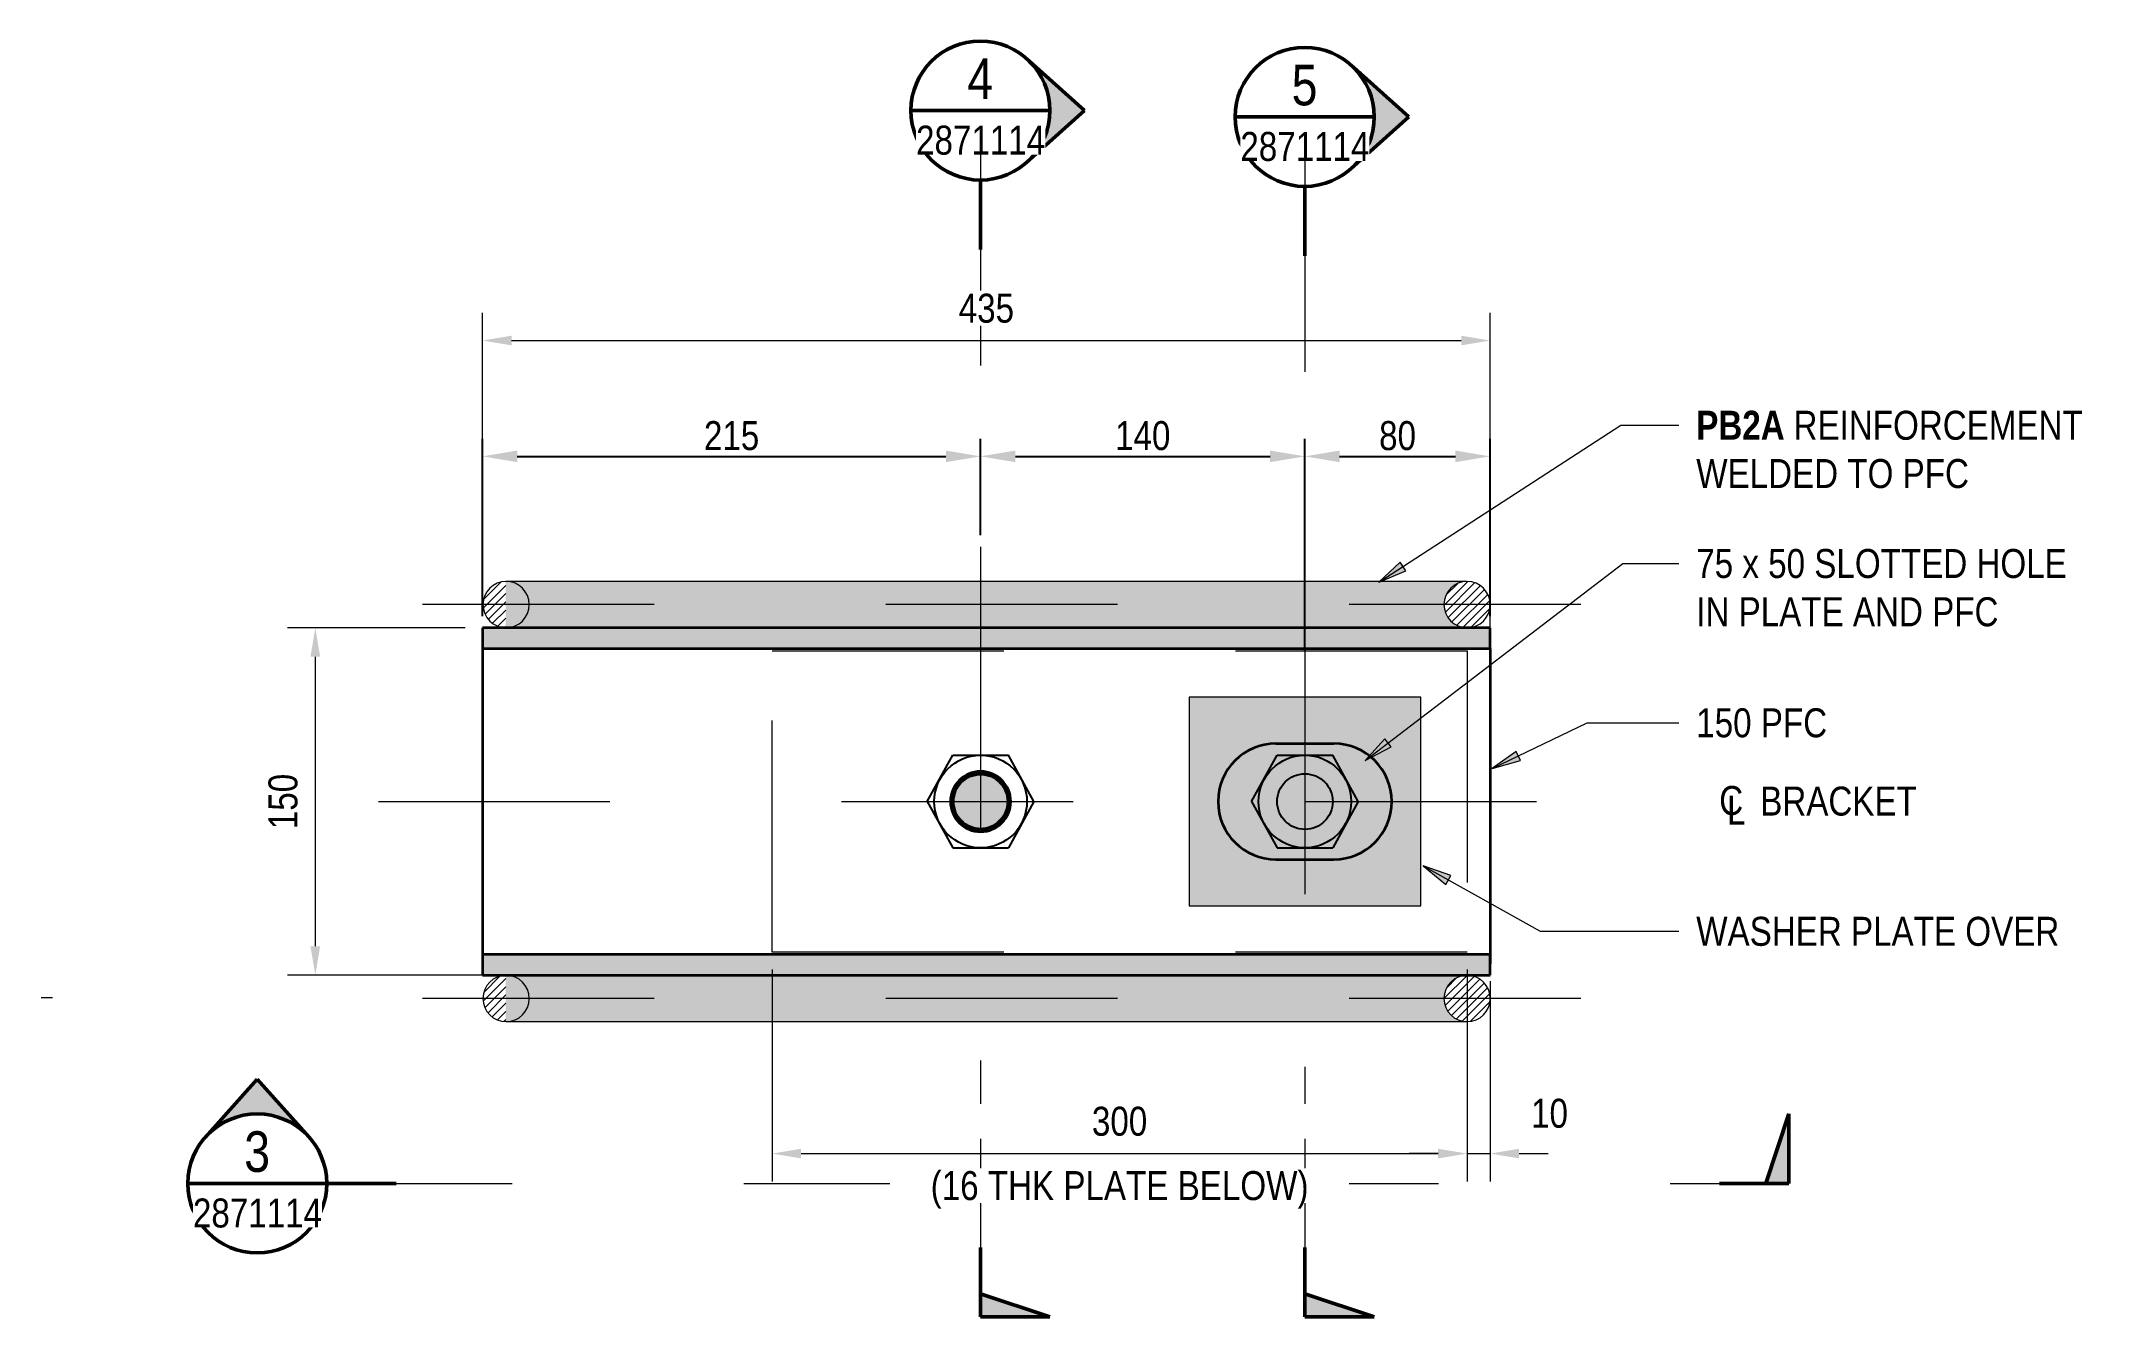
# Model space of a CAD drawing. Header units: metres. Extents: x 0.8 to 15.7, y 1.4 to 7.7.
# Drawn here: x 8.212 to 9.098, y 7.112 to 7.663 of the extents above; entities that cross this region are included whole.
import ezdxf

# ---------------------------------------------------------------- set-up
doc = ezdxf.new("R2010")
doc.units = ezdxf.units.M
for name, pattern in [('Dot_Section Line', [0.02, 0, -0.02]), ('JacobsCenter', [0.015, 0.009, -0.0015, 0.003, -0.0015]), ('JacobsDash', [0.0045, 0.003, -0.0015])]:
    doc.linetypes.add(name, pattern=pattern)
doc.layers.get('Defpoints').update_dxf_attribs({"color": 41})
for name, color, linetype, lineweight in [('D-BDGE', 7, 'Continuous', 13), ('D-BDGE-LINE', 7, 'Continuous', 9), ('D-ENHA-ANNO-TEXT', 7, 'Continuous', 9), ('D-ENHA-GEN-LINE', 7, 'Continuous', 13), ('D-ENHA-TEXT', 7, 'Continuous', 9), ('D-ENHA-TEXT-DIMS', 7, 'Continuous', 9)]:
    doc.layers.add(name, color=color, linetype=linetype, lineweight=lineweight)
doc.styles.add('Arial Narrow', font='ARIALN.TTF', dxfattribs={"height": 0.0025})
doc.styles.add('Arial Narrow_3', font='ARIALN.TTF', dxfattribs={"height": 0.0175})
doc.styles.add('Arial Narrow_4', font='ARIALN.TTF', dxfattribs={"height": 0.0125})
doc.styles.add('Arial Narrow_B', font='ARIALNB.TTF', dxfattribs={"height": 0.0125})
doc.dimstyles.new('____ddd_____2', dxfattribs={"dimscale": 0.3048, "dimtxt": 0.012793, "dimasz": 0.049213, "dimexe": 0.024606, "dimexo": 0.016404, "dimgap": 0.008202, "dimtad": 1, "dimdec": 0, "dimlfac": 1000, "dimzin": 0, "dimdsep": 46, "dimtxsty": 'Arial Narrow_4', "dimsah": 1, "dimcen": 0.09, "dimaunit": 1, "dimadec": 4, "dimazin": 0, "dimtfac": 1, "dimtdec": 4, "dimtix": 1, "dimtmove": 0, "dimatfit": 3, "dimfxl": 1, "dimtvp": 1, "dimtolj": 1, "dimtzin": 0, "dimarcsym": 2})
doc.dimstyles.new('Dimension_Standard_O__mm__2', dxfattribs={"dimscale": 0.3048, "dimtxt": 0.012793, "dimasz": 0.04101, "dimexe": 0.03937, "dimexo": 0.024606, "dimgap": 0.024606, "dimtad": 1, "dimdec": 0, "dimlfac": 1000, "dimzin": 0, "dimdsep": 46, "dimtxsty": 'Arial Narrow_4', "dimsah": 1, "dimcen": 0.09, "dimaunit": 1, "dimadec": 4, "dimazin": 0, "dimtfac": 1, "dimtdec": 4, "dimtix": 1, "dimtmove": 0, "dimatfit": 3, "dimfxl": 1, "dimtvp": 1, "dimtfill": 1, "dimtolj": 1, "dimtzin": 0, "dimlwd": 18, "dimlwe": 18, "dimarcsym": 2})
doc.dimstyles.new('Dimension_Standard_O__mm__3', dxfattribs={"dimscale": 0.3048, "dimtxt": 0.012793, "dimasz": 0.04101, "dimexe": 0.03937, "dimexo": 0.024606, "dimgap": 0.024606, "dimtad": 1, "dimdec": 0, "dimlfac": 1000, "dimzin": 0, "dimdsep": 46, "dimtxsty": 'Arial Narrow_4', "dimsah": 1, "dimcen": 0.09, "dimaunit": 1, "dimadec": 4, "dimazin": 0, "dimtfac": 1, "dimtdec": 4, "dimtix": 1, "dimtmove": 2, "dimatfit": 3, "dimfxl": 1, "dimtvp": 1, "dimtfill": 1, "dimtolj": 1, "dimtzin": 0, "dimlwd": 18, "dimlwe": 18, "dimarcsym": 2})
pattern_1 = [(45, (5.5002283, 0), (-0.00176776695, 0.00176776695), [])]

msp = doc.modelspace()

# ---------------------------------------------------------------- texts
at = {"layer": 'D-ENHA-GEN-LINE', "lineweight": 9, "insert": (8.9545408, 7.3407823), "char_height": 0.0125, "attachment_point": 1, "style": 'Arial Narrow_4', "bg_fill": 3, "box_fill_scale": 1, "bg_fill_color": 256, "bg_fill_true_color": 13158600, "bg_fill_transparency": 0}
msp.add_mtext('BRACKET', dxfattribs=at)
at = {"layer": 'D-ENHA-TEXT', "char_height": 0.0125, "attachment_point": 1, "bg_fill": 3, "box_fill_scale": 1, "bg_fill_color": 256, "bg_fill_transparency": 0}
for s, insert, style in [('PB2A ', (8.9269178, 7.5030091), 'Arial Narrow_B'), ('WELDED TO PFC', (8.9269178, 7.4821731), 'Arial Narrow_4'), ('75 x 50 SLOTTED HOLE', (8.9269178, 7.4433414), 'Arial Narrow_4'), ('IN PLATE AND PFC', (8.9269178, 7.4225055), 'Arial Narrow_4'), ('150 PFC', (8.9269178, 7.3745817), 'Arial Narrow_4'), ('WASHER PLATE OVER', (8.9269178, 7.2845817), 'Arial Narrow_4')]:
    msp.add_mtext(s, dxfattribs=dict(at, insert=insert, style=style))

# ---------------------------------------------------------------- blocks, each defined once
blk = doc.blocks.new('Drafting View - sectionTail-4870194-DRG-2871114 - PRECAST BARRIER_PLAN TYPE 2')
at = {"layer": 'D-ENHA-ANNO-TEXT'}
blk.add_hatch(color=256, dxfattribs=at).paths.add_polyline_path([(-0.006, 0.006), (-0.004, 0), (-0.006, 0)])
at = {"layer": 'D-ENHA-ANNO-TEXT', "lineweight": 50}
for p, q in [((-0.006, 0.006), (-0.006, 0)), ((-0.004, 0), (-0.006, 0.006)), ((-0.006, 0), (-0.004, 0)), ((-0.006, 0), (0, 0))]:
    blk.add_line(p, q, dxfattribs=at)
blk = doc.blocks.new('Drafting View - SectionHead-4898858-DRG-2871114 - PRECAST BARRIER_PLAN TYPE 2')
at = {"layer": 'D-ENHA-ANNO-TEXT'}
h = blk.add_hatch(color=256, dxfattribs=at)
edge = h.paths.add_edge_path()
edge.add_line((-0.002, 0.009), (0.00247, 0.004))
edge.add_arc((-0.002, 0), 0.006, 41.8277, 138.1723)
edge.add_line((-0.00647, 0.004), (-0.002, 0.009))
at = {"layer": 'D-ENHA-ANNO-TEXT', "lineweight": 50}
for p, q in [((-0.002, 0.009), (-0.00647, 0.004)), ((0.00247, 0.004), (-0.002, 0.009)), ((0.004, 0), (0.01, 0))]:
    blk.add_line(p, q, dxfattribs=at)
for start, end in [(360, 180), (180, 360)]:
    blk.add_arc((-0.002, 0), 0.006, start, end, dxfattribs=at)
blk = doc.blocks.new('DIMBLOCK15-DRG-2871114 - PRECAST BARRIER_PLAN TYPE 2')
at = {"layer": 'D-ENHA-TEXT-DIMS', "color": 0, "lineweight": -2, "transparency": 16777216}
for p, q in [((8.40297, 7.41433), (8.40297, 7.49083)), ((8.61797, 7.44933), (8.61797, 7.49083)), ((8.41797, 7.48333), (8.60297, 7.48333))]:
    blk.add_line(p, q, dxfattribs=at)
at = {"layer": 'D-ENHA-TEXT-DIMS', "color": 0, "transparency": 16777216}
for points in [[(8.41797, 7.48583), (8.41797, 7.48083), (8.40297, 7.48333)], [(8.60297, 7.48583), (8.60297, 7.48083), (8.61797, 7.48333)]]:
    blk.add_solid(points, dxfattribs=at)
at = {"layer": 'Defpoints', "color": 0, "transparency": 16777216}
for p in [(8.61797, 7.48333), (8.61797, 7.44433), (8.40297, 7.40933)]:
    blk.add_point(p, dxfattribs=at)
at = {"layer": 'D-ENHA-TEXT-DIMS', "color": 0, "transparency": 16777216, "insert": (8.51047, 7.49221), "char_height": 0.0125, "width": 0.0285099, "attachment_point": 5, "style": 'Arial Narrow_4'}
blk.add_mtext('\\A1;215', dxfattribs=at)
blk = doc.blocks.new('DIMBLOCK16-DRG-2871114 - PRECAST BARRIER_PLAN TYPE 2')
at = {"layer": 'D-ENHA-TEXT-DIMS', "color": 0, "lineweight": -2, "transparency": 16777216}
for p, q in [((8.61797, 7.44933), (8.61797, 7.49083)), ((8.75797, 7.39933), (8.75797, 7.49083)), ((8.63297, 7.48333), (8.74297, 7.48333))]:
    blk.add_line(p, q, dxfattribs=at)
at = {"layer": 'D-ENHA-TEXT-DIMS', "color": 0, "transparency": 16777216}
for points in [[(8.63297, 7.48583), (8.63297, 7.48083), (8.61797, 7.48333)], [(8.74297, 7.48583), (8.74297, 7.48083), (8.75797, 7.48333)]]:
    blk.add_solid(points, dxfattribs=at)
at = {"layer": 'Defpoints', "color": 0, "transparency": 16777216}
for p in [(8.75797, 7.48333), (8.61797, 7.44433), (8.75797, 7.39433)]:
    blk.add_point(p, dxfattribs=at)
at = {"layer": 'D-ENHA-TEXT-DIMS', "color": 0, "transparency": 16777216, "insert": (8.68797, 7.49221), "char_height": 0.0125, "width": 0.0285099, "attachment_point": 5, "style": 'Arial Narrow_4'}
blk.add_mtext('\\A1;140', dxfattribs=at)
blk = doc.blocks.new('DIMBLOCK17-DRG-2871114 - PRECAST BARRIER_PLAN TYPE 2')
at = {"layer": 'D-ENHA-TEXT-DIMS', "color": 0, "lineweight": -2, "transparency": 16777216}
for p, q in [((8.75797, 7.39933), (8.75797, 7.49083)), ((8.83797, 7.41433), (8.83797, 7.49083)), ((8.77297, 7.48333), (8.82297, 7.48333))]:
    blk.add_line(p, q, dxfattribs=at)
at = {"layer": 'D-ENHA-TEXT-DIMS', "color": 0, "transparency": 16777216}
for points in [[(8.77297, 7.48583), (8.77297, 7.48083), (8.75797, 7.48333)], [(8.82297, 7.48583), (8.82297, 7.48083), (8.83797, 7.48333)]]:
    blk.add_solid(points, dxfattribs=at)
at = {"layer": 'Defpoints', "color": 0, "transparency": 16777216}
for p in [(8.83797, 7.48333), (8.83797, 7.40933), (8.75797, 7.39433)]:
    blk.add_point(p, dxfattribs=at)
at = {"layer": 'D-ENHA-TEXT-DIMS', "color": 0, "transparency": 16777216, "insert": (8.79797, 7.49221), "char_height": 0.0125, "width": 0.0190066, "attachment_point": 5, "style": 'Arial Narrow_4'}
blk.add_mtext('\\A1;80', dxfattribs=at)
blk = doc.blocks.new('DIMBLOCK18-DRG-2871114 - PRECAST BARRIER_PLAN TYPE 2')
at = {"layer": 'D-ENHA-TEXT-DIMS', "color": 0, "lineweight": 18, "transparency": 16777216}
for p, q in [((8.39547, 7.40933), (8.31876, 7.40933)), ((8.33076, 7.39683), (8.33076, 7.27189)), ((8.40547, 7.25939), (8.31876, 7.25939))]:
    blk.add_line(p, q, dxfattribs=at)
at = {"layer": 'D-ENHA-TEXT-DIMS', "color": 0, "transparency": 16777216}
for points in [[(8.32868, 7.39683), (8.33284, 7.39683), (8.33076, 7.40933)], [(8.32868, 7.27189), (8.33284, 7.27189), (8.33076, 7.25939)]]:
    blk.add_solid(points, dxfattribs=at)
at = {"layer": 'Defpoints', "color": 0, "transparency": 16777216}
for p in [(8.40297, 7.40933), (8.33076, 7.25939), (8.41297, 7.25939)]:
    blk.add_point(p, dxfattribs=at)
at = {"layer": 'D-ENHA-TEXT-DIMS', "color": 0, "lineweight": 18, "transparency": 16777216, "insert": (8.31688, 7.33436), "char_height": 0.0125, "width": 0.0285099, "attachment_point": 5, "rotation": 90, "style": 'Arial Narrow_4', "bg_fill": 3, "box_fill_scale": 1.1, "bg_fill_color": 256, "bg_fill_true_color": 13158600, "bg_fill_transparency": 0}
blk.add_mtext('\\A1;150', dxfattribs=at)
blk = doc.blocks.new('DIMBLOCK19-DRG-2871114 - PRECAST BARRIER_PLAN TYPE 2')
at = {"layer": 'D-ENHA-TEXT-DIMS', "color": 0, "lineweight": 18, "transparency": 16777216}
for p, q in [((8.52797, 7.26183), (8.52797, 7.17039)), ((8.82797, 7.26183), (8.82797, 7.17039)), ((8.54047, 7.18239), (8.81547, 7.18239))]:
    blk.add_line(p, q, dxfattribs=at)
at = {"layer": 'D-ENHA-TEXT-DIMS', "color": 0, "transparency": 16777216}
for points in [[(8.54047, 7.18447), (8.54047, 7.1803), (8.52797, 7.18239)], [(8.81547, 7.18447), (8.81547, 7.1803), (8.82797, 7.18239)]]:
    blk.add_solid(points, dxfattribs=at)
at = {"layer": 'Defpoints', "color": 0, "transparency": 16777216}
for p in [(8.52797, 7.26933), (8.82797, 7.26933), (8.82797, 7.18239)]:
    blk.add_point(p, dxfattribs=at)
at = {"layer": 'D-ENHA-TEXT-DIMS', "color": 0, "lineweight": 18, "transparency": 16777216, "char_height": 0.0125, "width": 0.1956703, "attachment_point": 5, "style": 'Arial Narrow_4', "bg_fill": 3, "box_fill_scale": 1.1, "bg_fill_color": 256, "bg_fill_true_color": 13158600, "bg_fill_transparency": 0}
for s, insert in [('\\A1;300', (8.67797, 7.19627)), ('\\A1;(16 THK PLATE BELOW)', (8.67797, 7.16669))]:
    blk.add_mtext(s, dxfattribs=dict(at, insert=insert))
blk = doc.blocks.new('DIMBLOCK20-DRG-2871114 - PRECAST BARRIER_PLAN TYPE 2')
at = {"layer": 'D-ENHA-TEXT-DIMS', "color": 0, "lineweight": 18, "transparency": 16777216}
for p, q in [((8.82797, 7.26183), (8.82797, 7.17039)), ((8.83797, 7.25683), (8.83797, 7.17039)), ((8.81547, 7.18239), (8.80297, 7.18239)), ((8.82797, 7.18239), (8.83797, 7.18239)), ((8.85047, 7.18239), (8.86297, 7.18239))]:
    blk.add_line(p, q, dxfattribs=at)
at = {"layer": 'D-ENHA-TEXT-DIMS', "color": 0, "transparency": 16777216}
for points in [[(8.81547, 7.18447), (8.81547, 7.1803), (8.82797, 7.18239)], [(8.85047, 7.18447), (8.85047, 7.1803), (8.83797, 7.18239)]]:
    blk.add_solid(points, dxfattribs=at)
at = {"layer": 'Defpoints', "color": 0, "transparency": 16777216}
for p in [(8.82797, 7.26933), (8.83797, 7.26433), (8.83797, 7.18239)]:
    blk.add_point(p, dxfattribs=at)
at = {"layer": 'D-ENHA-TEXT-DIMS', "color": 0, "lineweight": 18, "transparency": 16777216, "insert": (8.85561, 7.20604), "char_height": 0.0125, "width": 0.0190066, "attachment_point": 1, "line_spacing_factor": 0.974696, "style": 'Arial Narrow_4', "bg_fill": 3, "box_fill_scale": 1.1, "bg_fill_color": 256, "bg_fill_true_color": 13158600, "bg_fill_transparency": 0}
blk.add_mtext('\\A1;10', dxfattribs=at)
blk = doc.blocks.new('DIMBLOCK21-DRG-2871114 - PRECAST BARRIER_PLAN TYPE 2')
at = {"layer": 'D-ENHA-TEXT-DIMS', "color": 0, "lineweight": 18, "transparency": 16777216}
for p, q in [((8.40297, 7.41683), (8.40297, 7.54533)), ((8.83797, 7.40783), (8.83797, 7.54533)), ((8.41547, 7.53333), (8.82547, 7.53333))]:
    blk.add_line(p, q, dxfattribs=at)
at = {"layer": 'D-ENHA-TEXT-DIMS', "color": 0, "transparency": 16777216}
for points in [[(8.41547, 7.53541), (8.41547, 7.53125), (8.40297, 7.53333)], [(8.82547, 7.53541), (8.82547, 7.53125), (8.83797, 7.53333)]]:
    blk.add_solid(points, dxfattribs=at)
at = {"layer": 'Defpoints', "color": 0, "transparency": 16777216}
for p in [(8.83797, 7.53333), (8.40297, 7.40933), (8.83797, 7.40033)]:
    blk.add_point(p, dxfattribs=at)
at = {"layer": 'D-ENHA-TEXT-DIMS', "color": 0, "lineweight": 18, "transparency": 16777216, "insert": (8.62047, 7.54721), "char_height": 0.0125, "width": 0.0285099, "attachment_point": 5, "style": 'Arial Narrow_4', "bg_fill": 3, "box_fill_scale": 1.1, "bg_fill_color": 256, "bg_fill_true_color": 13158600, "bg_fill_transparency": 0}
blk.add_mtext('\\A1;435', dxfattribs=at)
blk = doc.blocks.new('CS_Annot_Centreline Symbol3 - CS_Annot_Centreline Symbol-5905071-DRG-2871114 - PRECAST BARRIER_PLAN TYPE 2')
at = {"layer": 'D-ENHA-GEN-LINE', "lineweight": 9, "char_height": 0.0025, "attachment_point": 1, "style": 'Arial Narrow'}
for s, insert, width in [('C  ', (-0.00109, 0.00476), 0.0044093), ('L', (-0.00041, 0.00392), 0.0019241)]:
    blk.add_mtext(s, dxfattribs=dict(at, insert=insert, width=width))

# ---------------------------------------------------------------- dimensions: what is measured, and where the dimension line sits
at = {"layer": 'D-ENHA-TEXT-DIMS'}
for base, p1, p2, override, picture, middle in [((8.6179742, 7.4833309), (8.4029742, 7.4093311), (8.6179742, 7.4443311), {"dimpost": '<>', "dimfxl": 0.21783}, 'DIMBLOCK15-DRG-2871114 - PRECAST BARRIER_PLAN TYPE 2', (8.5104742, 7.492213)), ((8.7579742, 7.4833309), (8.6179742, 7.4443311), (8.7579742, 7.3943311), {"dimpost": '<>', "dimfxl": 0.148661}, 'DIMBLOCK16-DRG-2871114 - PRECAST BARRIER_PLAN TYPE 2', (8.6879742, 7.492213)), ((8.8379742, 7.4833309), (8.7579742, 7.3943311), (8.8379742, 7.4093311), {"dimpost": '<>', "dimfxl": 0.081394}, 'DIMBLOCK17-DRG-2871114 - PRECAST BARRIER_PLAN TYPE 2', (8.7979742, 7.492213))]:
    dim = msp.add_linear_dim(base=base, p1=p1, p2=p2, dimstyle='____ddd_____2', override=override, dxfattribs=at)
    dim.commit()
    dim.dimension.update_dxf_attribs({"geometry": picture, "text_midpoint": middle})

# ---------------------------------------------------------------- hatches: boundary and pattern name
at = {"layer": 'D-BDGE-LINE'}
h = msp.add_hatch(dxfattribs=at)
h.set_pattern_fill('FP_1', color=256, style=0, pattern_type=2)
h.set_pattern_definition(pattern_1)
h.paths.add_polyline_path([(8.4129742, 7.4093519), (8.4129742, 7.4292615), (8.4136613, 7.4292615), (8.4129742, 7.4293102), (8.4103768, 7.428921), (8.4080431, 7.4279228), (8.4060097, 7.4263348), (8.404445, 7.4242654), (8.4034648, 7.4218554), (8.4031406, 7.4192693), (8.4034732, 7.4167429), (8.4045166, 7.4142732), (8.4061348, 7.4122037), (8.4082653, 7.4106158), (8.4105443, 7.4096718), (8.4109564, 7.4096176)])
at = {"layer": 'D-BDGE-LINE', "true_color": 0xffffff}
for points in [[(8.4295028, 7.4093311), (8.8273622, 7.4093311), (8.8250552, 7.4096718), (8.8227045, 7.4106708), (8.8206636, 7.41226), (8.8191189, 7.4142732), (8.8181128, 7.4167429), (8.8177802, 7.4192693), (8.8181206, 7.4218554), (8.8191693, 7.4243311), (8.8207946, 7.4264022), (8.8229742, 7.4280047), (8.825386, 7.4289473), (8.8274453, 7.4292615), (8.4129742, 7.4292615), (8.4129742, 7.4093311), (8.4204965, 7.4093311)], [(8.8305623, 7.4003311), (8.8379742, 7.4003311), (8.8379742, 7.4093311), (8.4029742, 7.4092771), (8.4029742, 7.4003311), (8.8279742, 7.4003311)], [(8.7573576, 7.2893311), (8.8079742, 7.2893311), (8.8079742, 7.3793311), (8.7079742, 7.3793311), (8.7079742, 7.2893311)], [(8.6179742, 7.3213311), (8.6213388, 7.321774), (8.6244742, 7.3230728), (8.6271665, 7.3251387), (8.6292325, 7.3278311), (8.6305312, 7.3309664), (8.6309742, 7.3343311), (8.6305312, 7.3376957), (8.6292325, 7.3408311), (8.6271665, 7.3435235), (8.6244742, 7.3455894), (8.6213388, 7.3468881), (8.6179742, 7.3473311), (8.6146095, 7.3468881), (8.6114742, 7.3455894), (8.6087818, 7.3435235), (8.6067158, 7.3408311), (8.6054171, 7.3376957), (8.6049742, 7.3343311), (8.6054171, 7.3309664), (8.6067158, 7.3278311), (8.6087818, 7.3251387), (8.6114742, 7.3230728), (8.6146095, 7.321774)], [(8.8079742, 7.2593311), (8.8379742, 7.2593311), (8.8379742, 7.2683311), (8.4029742, 7.2683311), (8.4029742, 7.2593311), (8.7573576, 7.2593311)], [(8.8079742, 7.2394007), (8.8277724, 7.2394007), (8.8251862, 7.2397412), (8.8227763, 7.2407394), (8.8207068, 7.2423273), (8.8191189, 7.2443968), (8.8181206, 7.2468067), (8.8177802, 7.2493929), (8.8181206, 7.2519791), (8.8191189, 7.254389), (8.8207068, 7.2564584), (8.8229742, 7.2581283), (8.825386, 7.2590709), (8.8273622, 7.2593311), (8.4129742, 7.2593102), (8.4129742, 7.2394007), (8.7573576, 7.2394007)]]:
    msp.add_hatch(color=7, dxfattribs=at).paths.add_polyline_path(points)
at = {"layer": 'D-BDGE-LINE'}
h = msp.add_hatch(dxfattribs=at)
h.set_pattern_fill('FP_1', color=256, style=0, pattern_type=2)
h.set_pattern_definition(pattern_1)
h.paths.add_polyline_path([(8.8279742, 7.4093311), (8.8305623, 7.4096718), (8.8329742, 7.4106708), (8.8350452, 7.41226), (8.8366344, 7.4143311), (8.8376334, 7.4167429), (8.8379742, 7.4193311), (8.8376334, 7.4219193), (8.8366344, 7.4243311), (8.8350452, 7.4264022), (8.8329742, 7.4279913), (8.8305623, 7.4289903), (8.8277724, 7.4293045), (8.8251862, 7.4289076), (8.8228848, 7.4279228), (8.8208514, 7.4263348), (8.8192867, 7.4242654), (8.8183065, 7.4218554), (8.817983, 7.4192643), (8.8183397, 7.4166831), (8.8193583, 7.4142732), (8.8209764, 7.4122037), (8.823107, 7.4106158), (8.825386, 7.4096718), (8.8277724, 7.4093576)])
h = msp.add_hatch(dxfattribs=at)
h.set_pattern_fill('FP_1', color=256, style=0, pattern_type=2)
h.set_pattern_definition(pattern_1)
h.paths.add_polyline_path([(8.4131325, 7.2393311), (8.4136613, 7.2394007), (8.4129742, 7.2394007), (8.4129742, 7.2593102), (8.4105443, 7.2589903), (8.4081325, 7.2579913), (8.4060614, 7.2564022), (8.4044722, 7.2543311), (8.4034732, 7.2519193), (8.4031325, 7.2493311), (8.4034732, 7.2467429), (8.4044722, 7.2443311), (8.4060614, 7.24226), (8.4081325, 7.2406708), (8.4105443, 7.2396718), (8.4129742, 7.2393519)])
h = msp.add_hatch(dxfattribs=at)
h.set_pattern_fill('FP_1', color=256, style=0, pattern_type=2)
h.set_pattern_definition(pattern_1)
h.paths.add_polyline_path([(8.8279742, 7.2393311), (8.8305623, 7.2396718), (8.8329742, 7.2406708), (8.8350452, 7.24226), (8.8366344, 7.2443311), (8.8376334, 7.2467429), (8.8379742, 7.2493311), (8.8376334, 7.2519193), (8.83659, 7.254389), (8.8350452, 7.2564022), (8.8329742, 7.2579913), (8.8305623, 7.2589903), (8.8277724, 7.2593045), (8.8251862, 7.2589076), (8.8229742, 7.2579913), (8.8209031, 7.2564022), (8.8193139, 7.2543311), (8.8183149, 7.2519193), (8.8179742, 7.2493311), (8.8183149, 7.2467429), (8.8193139, 7.2443311), (8.8209031, 7.24226), (8.8229742, 7.2406708), (8.825386, 7.2397149), (8.8277724, 7.2393576)])
at = {"layer": 'D-ENHA-TEXT'}
for points in [[(8.7898467, 7.4289636), (8.8015329, 7.4339176), (8.7991338, 7.4376157)], [(8.7839385, 7.352109), (8.7952103, 7.3579446), (8.7925346, 7.3614479)], [(8.8388602, 7.3485402), (8.8510739, 7.3519947), (8.8491558, 7.3559637)], [(8.8090216, 7.3065434), (8.818857, 7.2985201), (8.821008, 7.3023679)]]:
    msp.add_hatch(color=256, dxfattribs=at).paths.add_polyline_path(points)

# ---------------------------------------------------------------- linework, layer by layer
at = {"layer": 'D-BDGE', "linetype": 'JacobsCenter'}
for p, q in [((8.6179742, 7.4443311), (8.6179742, 7.2943311)), ((8.8770445, 7.4193311), (8.3720445, 7.4193311)), ((8.7579742, 7.3943311), (8.7579742, 7.2743311)), ((8.3579742, 7.3343311), (8.9348385, 7.3343311)), ((8.8770445, 7.2493311), (8.3770445, 7.2493311))]:
    msp.add_line(p, q, dxfattribs=at)
at = {"layer": 'D-BDGE'}
for p, q in [((8.8277724, 7.4292615), (8.4129742, 7.4292615)), ((8.4129742, 7.4092771), (8.8277724, 7.4092771)), ((8.8277724, 7.2593851), (8.4129742, 7.2593851)), ((8.4129742, 7.2394007), (8.8277724, 7.2394007))]:
    msp.add_line(p, q, dxfattribs=at)
at = {"layer": 'D-BDGE', "lineweight": 35}
for p, q in [((8.8379742, 7.4093311), (8.4029742, 7.4093311)), ((8.4029742, 7.4093311), (8.4029742, 7.4003311)), ((8.4029742, 7.4093311), (8.4029742, 7.2593311)), ((8.8379742, 7.4003311), (8.8379742, 7.4093311)), ((8.4029742, 7.4003311), (8.8379742, 7.4003311)), ((8.8379742, 7.4003311), (8.8379742, 7.2643311)), ((8.7454742, 7.3593311), (8.7704742, 7.3593311)), ((8.7454742, 7.3093311), (8.7704742, 7.3093311)), ((8.8379742, 7.2683311), (8.4029742, 7.2683311)), ((8.4029742, 7.2683311), (8.4029742, 7.2593311)), ((8.8379742, 7.2593311), (8.8379742, 7.2683311)), ((8.4029742, 7.2593311), (8.8379742, 7.2593311))]:
    msp.add_line(p, q, dxfattribs=at)
at = {"layer": 'D-BDGE', "linetype": 'JacobsDash', "lineweight": 9}
for p, q in [((8.5279742, 7.3993311), (8.8279742, 7.3993311)), ((8.5279742, 7.2693311), (8.5279742, 7.3993311)), ((8.8279742, 7.3993311), (8.8279742, 7.2693311)), ((8.8279742, 7.2693311), (8.5279742, 7.2693311))]:
    msp.add_line(p, q, dxfattribs=at)
at = {"layer": 'D-BDGE', "linetype": 'JacobsDash', "lineweight": 18}
for p, q in [((8.8079742, 7.3793311), (8.7079742, 7.3793311)), ((8.7079742, 7.3793311), (8.7079742, 7.2893311)), ((8.8079742, 7.2893311), (8.8079742, 7.3793311)), ((8.7079742, 7.2893311), (8.8079742, 7.2893311))]:
    msp.add_line(p, q, dxfattribs=at)
at = {"layer": 'D-BDGE', "linetype": 'JacobsDash', "lineweight": 25}
for p, q in [((8.5949742, 7.3343311), (8.6059742, 7.3543311)), ((8.6059742, 7.3543311), (8.6299742, 7.3543311)), ((8.6409742, 7.3343311), (8.6299742, 7.3543311)), ((8.7349742, 7.3343311), (8.7459742, 7.3543311)), ((8.7459742, 7.3543311), (8.7699742, 7.3543311)), ((8.7809742, 7.3343311), (8.7699742, 7.3543311)), ((8.5949742, 7.3343311), (8.6059742, 7.3143311)), ((8.6409742, 7.3343311), (8.6299742, 7.3143311)), ((8.7349742, 7.3343311), (8.7459742, 7.3143311)), ((8.7809742, 7.3343311), (8.7699742, 7.3143311)), ((8.6059742, 7.3143311), (8.6299742, 7.3143311)), ((8.7459742, 7.3143311), (8.7699742, 7.3143311))]:
    msp.add_line(p, q, dxfattribs=at)
at = {"layer": 'D-BDGE', "lineweight": 18}
msp.add_line((8.2123492, 7.2498155), (8.2173492, 7.2498155), dxfattribs=at)
at = {"layer": 'D-BDGE', "lineweight": 25}
for centre in [(8.6179742, 7.3343311), (8.7579742, 7.3343311)]:
    msp.add_circle(centre, 0.02, dxfattribs=at)
at = {"layer": 'D-BDGE', "linetype": 'JacobsDash', "lineweight": 25}
for centre in [(8.6179742, 7.3343311), (8.7579742, 7.3343311)]:
    msp.add_circle(centre, 0.012, dxfattribs=at)
at = {"layer": 'D-BDGE', "linetype": 'JacobsDash', "lineweight": 50}
msp.add_circle((8.6179742, 7.3343311), 0.012, dxfattribs=at)
at = {"layer": 'D-BDGE'}
for centre, start, end in [((8.4131325, 7.4193311), 0, 180), ((8.8279742, 7.4193311), 90, 270), ((8.8279742, 7.4193311), 270, 90), ((8.4131325, 7.4193311), 180, 0), ((8.4131325, 7.2493311), 0, 180), ((8.8279742, 7.2493311), 90, 270), ((8.8279742, 7.2493311), 270, 90), ((8.4131325, 7.2493311), 180, 0)]:
    msp.add_arc(centre, 0.01, start, end, dxfattribs=at)
at = {"layer": 'D-BDGE', "lineweight": 35}
for centre, radius, start, end in [((8.7454742, 7.3343311), 0.025, 90, 270), ((8.7704742, 7.3343311), 0.025, 270, 90), ((8.6179742, 7.3343311), 0.013, 0, 180), ((8.6179742, 7.3343311), 0.013, 180, 0)]:
    msp.add_arc(centre, radius, start, end, dxfattribs=at)
at = {"layer": 'D-ENHA-ANNO-TEXT', "lineweight": 50}
for p, q in [((8.5878823, 7.6326051), (8.6478823, 7.6326051)), ((8.7278823, 7.629872), (8.7878823, 7.629872)), ((8.2757015, 7.1695186), (8.3357015, 7.1695186))]:
    msp.add_line(p, q, dxfattribs=at)
at = {"layer": 'D-ENHA-ANNO-TEXT', "color": 7, "linetype": 'Dot_Section Line', "true_color": 0xffffff}
for p, q in [((8.6178823, 7.6226051), (8.6178823, 7.1418672)), ((8.7578823, 7.619872), (8.7578823, 7.1418672)), ((8.3157015, 7.1695186), (8.9369352, 7.1695186))]:
    msp.add_line(p, q, dxfattribs=at)
at = {"layer": 'D-ENHA-TEXT'}
for p, q in [((8.7898467, 7.4289636), (8.8943504, 7.4967591)), ((8.8943504, 7.4967591), (8.9194178, 7.4967591)), ((8.7991338, 7.4376157), (8.7898467, 7.4289636)), ((8.8015329, 7.4339176), (8.7991338, 7.4376157)), ((8.7839385, 7.352109), (8.895205, 7.4370914)), ((8.7898467, 7.4289636), (8.8015329, 7.4339176)), ((8.895205, 7.4370914), (8.9194178, 7.4370914)), ((8.8388602, 7.3485402), (8.879814, 7.3683317)), ((8.879814, 7.3683317), (8.9194178, 7.3683317)), ((8.7925346, 7.3614479), (8.7839385, 7.352109)), ((8.7839385, 7.352109), (8.7952103, 7.3579446)), ((8.7952103, 7.3579446), (8.7925346, 7.3614479)), ((8.8491558, 7.3559637), (8.8388602, 7.3485402)), ((8.8388602, 7.3485402), (8.8510739, 7.3519947)), ((8.8510739, 7.3519947), (8.8491558, 7.3559637)), ((8.8090216, 7.3065434), (8.818857, 7.2985201)), ((8.821008, 7.3023679), (8.8090216, 7.3065434)), ((8.8090216, 7.3065434), (8.8594883, 7.2783317)), ((8.818857, 7.2985201), (8.821008, 7.3023679)), ((8.8594883, 7.2783317), (8.9194178, 7.2783317))]:
    msp.add_line(p, q, dxfattribs=at)

# ---------------------------------------------------------------- block references
at = {"layer": 'D-ENHA-ANNO-TEXT', "lineweight": 50, "xscale": 4.999999999999998, "yscale": 4.999999999999998, "zscale": 4.999999999999998, "rotation": 269.9999999999996}
for p in [(8.6178823, 7.6226051), (8.7578823, 7.619872)]:
    msp.add_blockref('Drafting View - SectionHead-4898858-DRG-2871114 - PRECAST BARRIER_PLAN TYPE 2', p, dxfattribs=at)
at = {"layer": 'D-ENHA-ANNO-TEXT', "lineweight": 50, "xscale": 4.999999999999998, "yscale": 4.999999999999998, "zscale": 4.999999999999998}
msp.add_blockref('Drafting View - SectionHead-4898858-DRG-2871114 - PRECAST BARRIER_PLAN TYPE 2', (8.3157015, 7.1695186), dxfattribs=at)
at = {"layer": 'D-ENHA-ANNO-TEXT', "lineweight": 50, "extrusion": (0, 0, -1), "xscale": 4.999999999999998, "yscale": 4.999999999999998, "zscale": 4.999999999999998}
msp.add_blockref('Drafting View - sectionTail-4870194-DRG-2871114 - PRECAST BARRIER_PLAN TYPE 2', (-8.9369352, 7.1695186), dxfattribs=at)
at = {"layer": 'D-ENHA-ANNO-TEXT', "lineweight": 50, "extrusion": (0, 0, -1), "xscale": 4.999999999999998, "yscale": 4.999999999999998, "zscale": 4.999999999999998, "rotation": 90.00000000000064}
for p in [(-8.6178823, 7.1418672), (-8.7578823, 7.1418672)]:
    msp.add_blockref('Drafting View - sectionTail-4870194-DRG-2871114 - PRECAST BARRIER_PLAN TYPE 2', p, dxfattribs=at)
at = {"layer": 'D-ENHA-GEN-LINE', "lineweight": 9, "xscale": 5, "yscale": 5, "zscale": 5}
msp.add_blockref('CS_Annot_Centreline Symbol3 - CS_Annot_Centreline Symbol-5905071-DRG-2871114 - PRECAST BARRIER_PLAN TYPE 2', (8.9422899, 7.3172502), dxfattribs=at)

msp.set_redraw_order([(e.dxf.handle, doc.entitydb.next_handle()) for e in msp.query("TEXT MTEXT ATTDEF DIMENSION ARC_DIMENSION")])  # texts and dimensions are drawn at this point

# ---------------------------------------------------------------- next in the draw order: texts
at = {"layer": 'D-ENHA-ANNO-TEXT', "char_height": 0.0175, "attachment_point": 1, "style": 'Arial Narrow_3', "bg_fill": 3, "box_fill_scale": 1, "bg_fill_color": 256, "bg_fill_transparency": 0}
for s, insert in [('4', (8.6122552, 7.6550899)), ('5', (8.7522552, 7.6523567)), ('3', (8.3000744, 7.1920033))]:
    msp.add_mtext(s, dxfattribs=dict(at, insert=insert))
at = {"layer": 'D-ENHA-ANNO-TEXT', "char_height": 0.0125, "attachment_point": 1, "style": 'Arial Narrow_4', "bg_fill": 3, "box_fill_scale": 1, "bg_fill_color": 256, "bg_fill_true_color": 13158600, "bg_fill_transparency": 0}
for insert in [(8.5901052, 7.6260868), (8.7301052, 7.6233536), (8.2779244, 7.1630002)]:
    msp.add_mtext('2871114', dxfattribs=dict(at, insert=insert))
at = {"layer": 'D-ENHA-TEXT', "insert": (8.9689204, 7.5030091), "char_height": 0.0125, "attachment_point": 1, "style": 'Arial Narrow_4', "bg_fill": 3, "box_fill_scale": 1, "bg_fill_color": 256, "bg_fill_transparency": 0}
msp.add_mtext('REINFORCEMENT ', dxfattribs=at)

# ---------------------------------------------------------------- next in the draw order: dimensions: what is measured, and where the dimension line sits
at = {"layer": 'D-ENHA-TEXT-DIMS', "lineweight": 18}
dim = msp.add_linear_dim(base=(8.330761, 7.2593851), p1=(8.4029742, 7.4093311), p2=(8.4129742, 7.2593851), angle=90, dimstyle='Dimension_Standard_O__mm__2', override={"dimpost": '<>', "dimfxl": 0.150279}, dxfattribs=at)
dim.commit()
dim.dimension.update_dxf_attribs({"geometry": 'DIMBLOCK18-DRG-2871114 - PRECAST BARRIER_PLAN TYPE 2', "text_midpoint": (8.3168788, 7.3343581)})
dim = msp.add_linear_dim(base=(8.8279742, 7.1823867), p1=(8.5279742, 7.2693311), p2=(8.8279742, 7.2693311), text='<>\\X(16 THK PLATE BELOW)', dimstyle='Dimension_Standard_O__mm__2', override={"dimpost": '<>', "dimfxl": 0.3}, dxfattribs=at)
dim.commit()
dim.dimension.update_dxf_attribs({"geometry": 'DIMBLOCK19-DRG-2871114 - PRECAST BARRIER_PLAN TYPE 2', "text_midpoint": (8.6779742, 7.1823867)})

# ---------------------------------------------------------------- next in the draw order: dimensions: what is measured, and where the dimension line sits
dim = msp.add_linear_dim(base=(8.8379742, 7.5333309), p1=(8.4029742, 7.4093311), p2=(8.8379742, 7.4003311), dimstyle='Dimension_Standard_O__mm__2', override={"dimpost": '<>', "dimfxl": 0.435093}, dxfattribs=at)
dim.commit()
dim.dimension.update_dxf_attribs({"geometry": 'DIMBLOCK21-DRG-2871114 - PRECAST BARRIER_PLAN TYPE 2', "text_midpoint": (8.6204742, 7.547213)})
dim = msp.add_linear_dim(base=(8.8379742, 7.1823867), p1=(8.8279742, 7.2693311), p2=(8.8379742, 7.2643311), dimstyle='Dimension_Standard_O__mm__3', override={"dimpost": '<>', "dimfxl": 0.01118}, dxfattribs=at)
dim.commit()
dim.dimension.update_dxf_attribs({"geometry": 'DIMBLOCK20-DRG-2871114 - PRECAST BARRIER_PLAN TYPE 2', "text_midpoint": (8.8651113, 7.1977085), "dimtype": 160})

doc.saveas('drawing.dxf')
